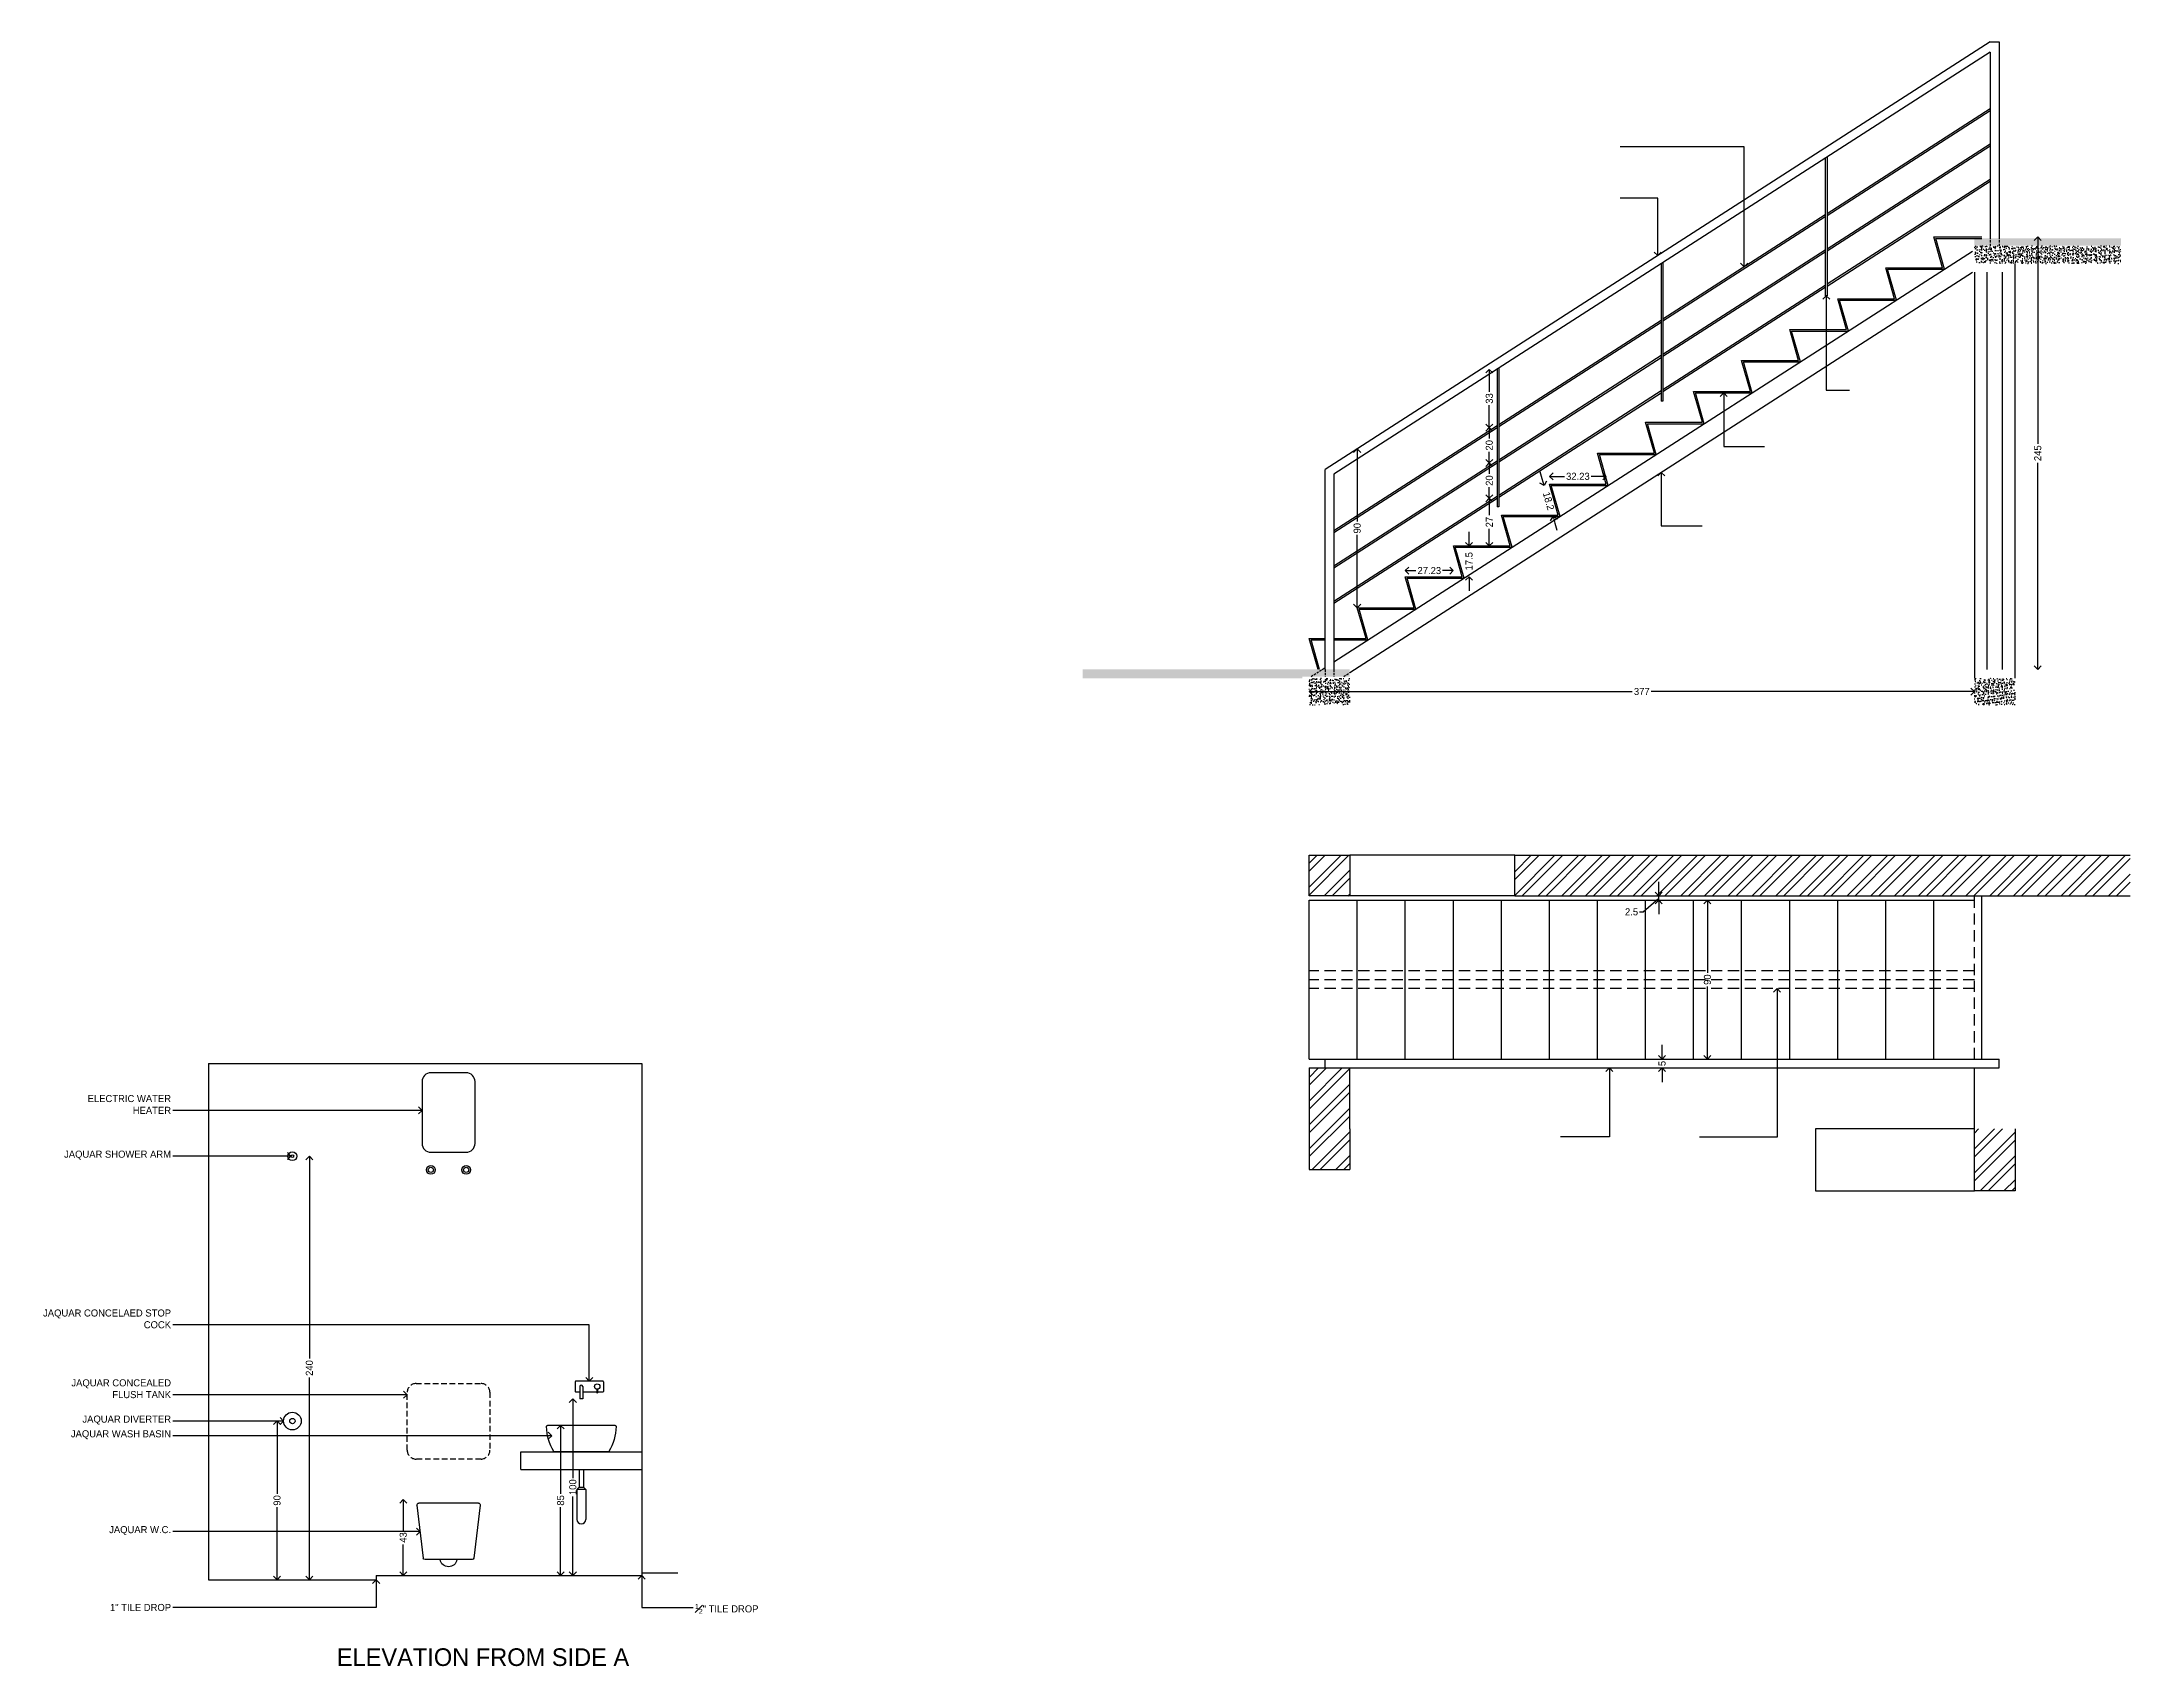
# Model space of a CAD drawing. Header units: metres. Extents: x -16 to 65907, y -5261 to 15511.
# Drawn here: x 24043 to 25226, y -2109 to -1189 of the extents above; entities that cross this region are included whole.
import ezdxf

# ---------------------------------------------------------------- set-up
doc = ezdxf.new("R2010")
doc.units = ezdxf.units.M
doc.header["$PDMODE"] = 67
doc.header["$PDSIZE"] = -5
doc.linetypes.add('DASHED', pattern=[19.05, 12.7, -6.35])
doc.layers.get('0').update_dxf_attribs({"color": 6})
for name, color, linetype in [('BC-DIMENSION', 8, 'Continuous'), ('BC-HATCH', 8, 'Continuous'), ('BC-TEXT', 7, 'Continuous'), ('BC-WALLS', 1, 'Continuous'), ('BC-WHITECOLOR', 7, 'Continuous'), ('Dim', 9, 'Continuous')]:
    doc.layers.add(name, color=color, linetype=linetype)
doc.layers.add('Object', color=7, linetype='Continuous', lineweight=30)
doc.styles.add('BC-1IN10-2', font='FreeSans.ttf', dxfattribs={"height": 4})
doc.dimstyles.new('BC-1IN10-2', dxfattribs={"dimtxt": 4, "dimasz": 4, "dimexe": 0.18, "dimexo": 0.0625, "dimgap": 1, "dimtad": 0, "dimtoh": 1, "dimzin": 12, "dimdsep": 46, "dimtxsty": 'BC-1IN10-2', "dimblk": 'OPEN90', "dimcen": 0.09, "dimse1": 1, "dimse2": 1, "dimclrd": 256, "dimclre": 256, "dimclrt": 7, "dimadec": 0, "dimazin": 0, "dimtfac": 1, "dimtdec": 1, "dimtofl": 0, "dimtmove": 1, "dimatfit": 3, "dimldrblk": 'OPEN90', "dimfxl": 1, "dimtolj": 1, "dimtzin": 0, "dimlwd": -1, "dimarcsym": 0})
pattern_1 = [(50, (0, 0), (3.64369338, -0.3187817), [0.381, -4.191]), (355, (0, 0), (-0.7048565, 3.82113286), [0.3048, -3.3528]), (100.451, (0.3036, -0.0266), (2.93885003, 3.50233376), [0.3238, -3.5618]), (46.1842, (0, 1.016), (5.4215808, -0.84084656), [0.5715, -6.2865]), (96.6356, (0.452, 0.946), (4.7480847, 4.9485111), [0.4857, -5.3427]), (351.184, (0, 1.016), (4.7480921, 4.9485024), [0.4572, -5.0292]), (21, (0.508, 0.762), (3.0322976, -2.04531037), [0.381, -4.191]), (326, (0.508, 0.762), (1.23604057, 3.6837593), [0.3048, -3.3528]), (71.4514, (0.7607, 0.5916), (4.2683298, 1.63845715), [0.3238, -3.5618]), (37.5, (0, 0), (0.061772065, 1.69110078), [0, -3.31216, 0, -3.4036, 0, -3.3655]), (7.5, (0, 0), (1.33639325, 2.0036115), [0, -1.94056, 0, -3.23596, 0, -1.2827]), (-32.5, (-1.1328, 0), (2.7118119, -0.11457488), [0, -1.27, 0, -3.9624, 0, -5.2578]), (-42.5, (-1.6408, 0), (2.96258363, 0.50852982), [0, -1.651, 0, -2.63144, 0, -3.7338])]

msp = doc.modelspace()

# ---------------------------------------------------------------- texts
at = {"layer": 'BC-TEXT', "color": 7, "style": 'BC-1IN10-2'}
for s, insert, char_height, width, attachment_point in [('{ELECTRIC WATER HEATER}', (24115.914, -1796.439), 4, 65.42422, 9), ('{JAQUAR SHOWER ARM}', (24115.914, -1822.361), 4, 65.42422, 9), ('{JAQUAR CONCELAED STOP COCK}', (24115.914, -1917.951), 4, 80.55687, 9), ('{JAQUAR CONCEALED FLUSH TANK}', (24115.914, -1957.525), 4, 65.42422, 9), ('{JAQUAR WASH BASIN}', (24115.914, -1980.752), 4, 65.42422, 9), ('{JAQUAR DIVERTER}', (24115.914, -1972.428), 4, 65.42422, 9), ('{JAQUAR W.C.}', (24115.914, -2035.048), 4, 38.81595, 9), ('{\\A1;1" TILE DROP}', (24115.914, -2074.035), 4, 48.94688, 3), ('{\\A1;{\\H0.7x;\\S1#2;}" TILE DROP}', (24412.884, -2074.035), 4, 48.94688, 1), ('{ELEVATION FROM SIDE A}', (24209.85, -2109.323), 10, 197.15804, 7)]:
    msp.add_mtext(s, dxfattribs=dict(at, insert=insert, char_height=char_height, width=width, attachment_point=attachment_point))

# ---------------------------------------------------------------- blocks, each defined once
blk = doc.blocks.new('BC-JAQ-WB-ELEV')
at = {"layer": 'Object'}
for p, q in [((-192, 150), (192, 150)), ((-152, 0), (152, 0))]:
    blk.add_line(p, q, dxfattribs=at)
for centre, radius, start, end in [((-192, 145), 5, 90, 182.562), ((81, 147), 278, 180.5313, 211.4271), ((-81, 147), 278, 328.5729, 359.4687), ((192, 145), 5, 357.438, 90), ((-152, 5), 5, 213.5505, 270), ((152, 5), 5, 270, 326.4495)]:
    blk.add_arc(centre, radius, start, end, dxfattribs=at)
blk = doc.blocks.new('BC-JAQ-WC-ELEV')
at = {"layer": 'Object'}
for p, q in [((-179, 399), (-143, 99)), ((-169, 410), (169, 410)), ((179, 399), (143, 99)), ((-133, 90), (133, 90))]:
    blk.add_line(p, q, dxfattribs=at)
for centre, radius, start, end in [((-169, 400), 10, 90, 186.8974), ((169, 400), 10, 353.1026, 90), ((-133, 100), 10, 186.8974, 270), ((0, 98), 48.4, 189.7038, 350.2962), ((133, 100), 10, 270, 353.1026)]:
    blk.add_arc(centre, radius, start, end, dxfattribs=at)
blk = doc.blocks.new('_OPEN90')
at = {"color": 0, "linetype": 'ByBlock'}
for p, q in [((0, 0), (-1, 0)), ((-0.5, 0.5), (0, 0)), ((0, 0), (-0.5, -0.5))]:
    blk.add_line(p, q, dxfattribs=at)
blk = doc.blocks.new('*D2448')
at = {"layer": 'BC-TEXT'}
for p, q in [((24247.5, -2018.9), (24247.5, -2032.6)), ((24247.5, -2053.9), (24247.5, -2040.3))]:
    blk.add_line(p, q, dxfattribs=at)
at = {"layer": 'Defpoints', "color": 0}
for p in [(24273.2, -2014.9), (24247.5, -2057.9), (24273.2, -2057.9)]:
    blk.add_point(p, dxfattribs=at)
at = {"layer": 'BC-TEXT', "xscale": 4, "yscale": 4, "zscale": 4}
for p, rotation in [((24247.5, -2014.9), 90), ((24247.5, -2057.9), 270)]:
    blk.add_blockref('_OPEN90', p, dxfattribs=dict(at, rotation=rotation))
at = {"layer": 'BC-TEXT', "color": 7, "insert": (24247.5, -2036.4), "char_height": 4, "attachment_point": 5, "rotation": 90, "style": 'BC-1IN10-2'}
blk.add_mtext('\\A1;43', dxfattribs=at)
blk = doc.blocks.new('*D2449')
at = {"layer": 'BC-TEXT'}
for p, q in [((24343.6, -1961.9), (24343.6, -2002.8)), ((24343.6, -2053.9), (24343.6, -2013.1))]:
    blk.add_line(p, q, dxfattribs=at)
at = {"layer": 'Defpoints', "color": 0}
for p in [(24343.6, -1957.9), (24343.6, -2057.9), (24348.4, -2057.9)]:
    blk.add_point(p, dxfattribs=at)
at = {"layer": 'BC-TEXT', "xscale": 4, "yscale": 4, "zscale": 4}
for p, rotation in [((24343.6, -1957.9), 90), ((24343.6, -2057.9), 270)]:
    blk.add_blockref('_OPEN90', p, dxfattribs=dict(at, rotation=rotation))
at = {"layer": 'BC-TEXT', "color": 7, "insert": (24343.6, -2007.9), "char_height": 4, "attachment_point": 5, "rotation": 90, "style": 'BC-1IN10-2'}
blk.add_mtext('\\A1;100', dxfattribs=at)
blk = doc.blocks.new('*D2450')
at = {"layer": 'BC-TEXT'}
for p, q in [((24336.7, -1976.9), (24336.7, -2011.6)), ((24336.7, -2053.9), (24336.7, -2019.3))]:
    blk.add_line(p, q, dxfattribs=at)
at = {"layer": 'Defpoints', "color": 0}
for p in [(24329.2, -1972.9), (24329.2, -2057.9), (24336.7, -2057.9)]:
    blk.add_point(p, dxfattribs=at)
at = {"layer": 'BC-TEXT', "xscale": 4, "yscale": 4, "zscale": 4}
for p, rotation in [((24336.7, -1972.9), 90), ((24336.7, -2057.9), 270)]:
    blk.add_blockref('_OPEN90', p, dxfattribs=dict(at, rotation=rotation))
at = {"layer": 'BC-TEXT', "color": 7, "insert": (24336.7, -2015.4), "char_height": 4, "attachment_point": 5, "rotation": 90, "style": 'BC-1IN10-2'}
blk.add_mtext('\\A1;85', dxfattribs=at)
blk = doc.blocks.new('*D2451')
at = {"layer": 'BC-TEXT'}
for p, q in [((24176, -1974.4), (24176, -2011.6)), ((24176, -2056.4), (24176, -2019.2))]:
    blk.add_line(p, q, dxfattribs=at)
at = {"layer": 'Defpoints', "color": 0}
for p in [(24184.7, -1970.4), (24176, -2060.4), (24184.7, -2060.4)]:
    blk.add_point(p, dxfattribs=at)
at = {"layer": 'BC-TEXT', "xscale": 4, "yscale": 4, "zscale": 4}
for p, rotation in [((24176, -1970.4), 90), ((24176, -2060.4), 270)]:
    blk.add_blockref('_OPEN90', p, dxfattribs=dict(at, rotation=rotation))
at = {"layer": 'BC-TEXT', "color": 7, "insert": (24176, -2015.4), "char_height": 4, "attachment_point": 5, "rotation": 90, "style": 'BC-1IN10-2'}
blk.add_mtext('\\A1;90', dxfattribs=at)
blk = doc.blocks.new('*D2452')
at = {"layer": 'BC-TEXT'}
for p, q in [((24194.3, -1824.4), (24194.3, -1935.1)), ((24194.3, -2056.4), (24194.3, -1945.8))]:
    blk.add_line(p, q, dxfattribs=at)
at = {"layer": 'Defpoints', "color": 0}
for p in [(24184.7, -1820.4), (24137.2, -2060.4), (24194.3, -2060.4)]:
    blk.add_point(p, dxfattribs=at)
at = {"layer": 'BC-TEXT', "xscale": 4, "yscale": 4, "zscale": 4}
for p, rotation in [((24194.3, -1820.4), 90), ((24194.3, -2060.4), 270)]:
    blk.add_blockref('_OPEN90', p, dxfattribs=dict(at, rotation=rotation))
at = {"layer": 'BC-TEXT', "color": 7, "insert": (24194.3, -1940.4), "char_height": 4, "attachment_point": 5, "rotation": 90, "style": 'BC-1IN10-2'}
blk.add_mtext('\\A1;240', dxfattribs=at)
blk = doc.blocks.new('*D2376')
at = {"layer": 'BC-WHITECOLOR'}
for p, q in [((24901.1, -1435.3), (24905.6, -1435.3)), ((24925.3, -1435.3), (24920.7, -1435.3))]:
    blk.add_line(p, q, dxfattribs=at)
at = {"layer": 'Defpoints', "color": 0}
for p in [(24897.1, -1439.7), (24929.3, -1435.3), (24929.3, -1439.7)]:
    blk.add_point(p, dxfattribs=at)
at = {"layer": 'BC-WHITECOLOR', "xscale": 4, "yscale": 4, "zscale": 4, "rotation": 180}
blk.add_blockref('_OPEN90', (24897.1, -1435.3), dxfattribs=at)
at = {"layer": 'BC-WHITECOLOR', "xscale": 4, "yscale": 4, "zscale": 4}
blk.add_blockref('_OPEN90', (24929.3, -1435.3), dxfattribs=at)
at = {"layer": 'BC-WHITECOLOR', "color": 7, "insert": (24913.2, -1435.3), "char_height": 4, "attachment_point": 5, "style": 'BC-1IN10-2'}
blk.add_mtext('\\A1;32.23', dxfattribs=at)
blk = doc.blocks.new('*D2377')
at = {"layer": 'BC-WHITECOLOR'}
for p, q in [((24893, -1436.7), (24891.9, -1432.8)), ((24900.2, -1461.9), (24901.3, -1465.7))]:
    blk.add_line(p, q, dxfattribs=at)
at = {"layer": 'Defpoints', "color": 0}
for p in [(24894.1, -1440.5), (24897.1, -1439.7), (24902.1, -1457.2)]:
    blk.add_point(p, dxfattribs=at)
at = {"layer": 'BC-WHITECOLOR', "xscale": 4, "yscale": 4, "zscale": 4}
for p, rotation in [((24894.1, -1440.5), 285.9453959009228), ((24899.1, -1458), 105.9453959009228)]:
    blk.add_blockref('_OPEN90', p, dxfattribs=dict(at, rotation=rotation))
at = {"layer": 'BC-WHITECOLOR', "color": 7, "insert": (24896.6, -1449.3), "char_height": 4, "attachment_point": 5, "rotation": 285.9454, "style": 'BC-1IN10-2'}
blk.add_mtext('\\A1;18.2', dxfattribs=at)
blk = doc.blocks.new('*D2378')
at = {"layer": 'BC-WHITECOLOR'}
for p, q in [((24863, -1451.7), (24863, -1457.3)), ((24863, -1470.7), (24863, -1465.1))]:
    blk.add_line(p, q, dxfattribs=at)
at = {"layer": 'Defpoints', "color": 0}
for p in [(24867.4, -1447.7), (24863, -1474.7), (24869.8, -1474.7)]:
    blk.add_point(p, dxfattribs=at)
at = {"layer": 'BC-WHITECOLOR', "xscale": 4, "yscale": 4, "zscale": 4}
for p, rotation in [((24863, -1447.7), 90), ((24863, -1474.7), 270)]:
    blk.add_blockref('_OPEN90', p, dxfattribs=dict(at, rotation=rotation))
at = {"layer": 'BC-WHITECOLOR', "color": 7, "insert": (24863, -1461.2), "char_height": 4, "attachment_point": 5, "rotation": 90, "style": 'BC-1IN10-2'}
blk.add_mtext('\\A1;27', dxfattribs=at)
blk = doc.blocks.new('*D2380')
at = {"layer": 'BC-WHITECOLOR'}
for p, q in [((24863, -1431.7), (24863, -1433.9)), ((24863, -1443.7), (24863, -1441.5))]:
    blk.add_line(p, q, dxfattribs=at)
at = {"layer": 'Defpoints', "color": 0}
for p in [(24863, -1427.7), (24867.4, -1427.7), (24867.4, -1447.7)]:
    blk.add_point(p, dxfattribs=at)
at = {"layer": 'BC-WHITECOLOR', "xscale": 4, "yscale": 4, "zscale": 4}
for p, rotation in [((24863, -1427.7), 90), ((24863, -1447.7), 270)]:
    blk.add_blockref('_OPEN90', p, dxfattribs=dict(at, rotation=rotation))
at = {"layer": 'BC-WHITECOLOR', "color": 7, "insert": (24863, -1437.7), "char_height": 4, "attachment_point": 5, "rotation": 90, "style": 'BC-1IN10-2'}
blk.add_mtext('\\A1;20', dxfattribs=at)
blk = doc.blocks.new('*D2381')
at = {"layer": 'BC-WHITECOLOR'}
for p, q in [((24863, -1411.7), (24863, -1413.9)), ((24863, -1423.7), (24863, -1421.5))]:
    blk.add_line(p, q, dxfattribs=at)
at = {"layer": 'Defpoints', "color": 0}
for p in [(24863, -1407.7), (24867.4, -1407.7), (24867.4, -1427.7)]:
    blk.add_point(p, dxfattribs=at)
at = {"layer": 'BC-WHITECOLOR', "xscale": 4, "yscale": 4, "zscale": 4}
for p, rotation in [((24863, -1407.7), 90), ((24863, -1427.7), 270)]:
    blk.add_blockref('_OPEN90', p, dxfattribs=dict(at, rotation=rotation))
at = {"layer": 'BC-WHITECOLOR', "color": 7, "insert": (24863, -1417.7), "char_height": 4, "attachment_point": 5, "rotation": 90, "style": 'BC-1IN10-2'}
blk.add_mtext('\\A1;20', dxfattribs=at)
blk = doc.blocks.new('*D2382')
at = {"layer": 'BC-WHITECOLOR'}
for p, q in [((24863, -1378.7), (24863, -1387.4)), ((24863, -1403.7), (24863, -1395))]:
    blk.add_line(p, q, dxfattribs=at)
at = {"layer": 'Defpoints', "color": 0}
for p in [(24863, -1374.7), (24867.4, -1374.7), (24867.4, -1407.7)]:
    blk.add_point(p, dxfattribs=at)
at = {"layer": 'BC-WHITECOLOR', "xscale": 4, "yscale": 4, "zscale": 4}
for p, rotation in [((24863, -1374.7), 90), ((24863, -1407.7), 270)]:
    blk.add_blockref('_OPEN90', p, dxfattribs=dict(at, rotation=rotation))
at = {"layer": 'BC-WHITECOLOR', "color": 7, "insert": (24863, -1391.2), "char_height": 4, "attachment_point": 5, "rotation": 90, "style": 'BC-1IN10-2'}
blk.add_mtext('\\A1;33', dxfattribs=at)
blk = doc.blocks.new('*D2383')
at = {"layer": 'BC-WHITECOLOR'}
for p, q in [((24851.5, -1470.7), (24851.5, -1466.7)), ((24851.5, -1496.2), (24851.5, -1500.2))]:
    blk.add_line(p, q, dxfattribs=at)
at = {"layer": 'Defpoints', "color": 0}
for p in [(24842.6, -1474.7), (24842.6, -1492.2), (24851.5, -1492.2)]:
    blk.add_point(p, dxfattribs=at)
at = {"layer": 'BC-WHITECOLOR', "xscale": 4, "yscale": 4, "zscale": 4}
for p, rotation in [((24851.5, -1474.7), 270), ((24851.5, -1492.2), 90)]:
    blk.add_blockref('_OPEN90', p, dxfattribs=dict(at, rotation=rotation))
at = {"layer": 'BC-WHITECOLOR', "color": 7, "insert": (24851.5, -1483.4), "char_height": 4, "attachment_point": 5, "rotation": 90, "style": 'BC-1IN10-2'}
blk.add_mtext('\\A1;17.5', dxfattribs=at)
blk = doc.blocks.new('*D2384')
at = {"layer": 'BC-WHITECOLOR'}
for p, q in [((24819.4, -1488.7), (24821.4, -1488.7)), ((24838.6, -1488.7), (24836.5, -1488.7))]:
    blk.add_line(p, q, dxfattribs=at)
at = {"layer": 'Defpoints', "color": 0}
for p in [(24842.6, -1474.7), (24842.6, -1488.7), (24815.4, -1492.2)]:
    blk.add_point(p, dxfattribs=at)
at = {"layer": 'BC-WHITECOLOR', "xscale": 4, "yscale": 4, "zscale": 4, "rotation": 180}
blk.add_blockref('_OPEN90', (24815.4, -1488.7), dxfattribs=at)
at = {"layer": 'BC-WHITECOLOR', "xscale": 4, "yscale": 4, "zscale": 4}
blk.add_blockref('_OPEN90', (24842.6, -1488.7), dxfattribs=at)
at = {"layer": 'BC-WHITECOLOR', "color": 7, "insert": (24829, -1488.7), "char_height": 4, "attachment_point": 5, "style": 'BC-1IN10-2'}
blk.add_mtext('\\A1;27.23', dxfattribs=at)
blk = doc.blocks.new('*D2385')
at = {"layer": 'BC-WHITECOLOR'}
for p, q in [((24788.1, -1423.7), (24788.1, -1460.9)), ((24788.1, -1505.7), (24788.1, -1468.5))]:
    blk.add_line(p, q, dxfattribs=at)
at = {"layer": 'Defpoints', "color": 0}
for p in [(24788.1, -1419.7), (24788.1, -1509.7), (24788.1, -1509.7)]:
    blk.add_point(p, dxfattribs=at)
at = {"layer": 'BC-WHITECOLOR', "xscale": 4, "yscale": 4, "zscale": 4}
for p, rotation in [((24788.1, -1419.7), 90), ((24788.1, -1509.7), 270)]:
    blk.add_blockref('_OPEN90', p, dxfattribs=dict(at, rotation=rotation))
at = {"layer": 'BC-WHITECOLOR', "color": 7, "insert": (24788.1, -1464.7), "char_height": 4, "attachment_point": 5, "rotation": 90, "style": 'BC-1IN10-2'}
blk.add_mtext('\\A1;90', dxfattribs=at)
blk = doc.blocks.new('*D2386')
at = {"layer": 'BC-WHITECOLOR'}
for p, q in [((24764.9, -1557.2), (24944, -1557.2)), ((25133.9, -1557.2), (24954.8, -1557.2))]:
    blk.add_line(p, q, dxfattribs=at)
at = {"layer": 'Defpoints', "color": 0}
for p in [(24760.9, -1557.2), (25137.9, -1557.2), (25137.9, -1557.2)]:
    blk.add_point(p, dxfattribs=at)
at = {"layer": 'BC-WHITECOLOR', "xscale": 4, "yscale": 4, "zscale": 4, "rotation": 180}
blk.add_blockref('_OPEN90', (24760.9, -1557.2), dxfattribs=at)
at = {"layer": 'BC-WHITECOLOR', "xscale": 4, "yscale": 4, "zscale": 4}
blk.add_blockref('_OPEN90', (25137.9, -1557.2), dxfattribs=at)
at = {"layer": 'BC-WHITECOLOR', "color": 7, "insert": (24949.4, -1557.2), "char_height": 4, "attachment_point": 5, "style": 'BC-1IN10-2'}
blk.add_mtext('\\A1;377', dxfattribs=at)
blk = doc.blocks.new('*D2387')
at = {"layer": 'BC-WHITECOLOR'}
for p, q in [((25173.8, -1303.7), (25173.8, -1416.8)), ((25173.8, -1540.7), (25173.8, -1427.6))]:
    blk.add_line(p, q, dxfattribs=at)
at = {"layer": 'Defpoints', "color": 0}
for p in [(25142.4, -1299.7), (24783.9, -1544.7), (25173.8, -1544.7)]:
    blk.add_point(p, dxfattribs=at)
at = {"layer": 'BC-WHITECOLOR', "xscale": 4, "yscale": 4, "zscale": 4}
for p, rotation in [((25173.8, -1299.7), 90), ((25173.8, -1544.7), 270)]:
    blk.add_blockref('_OPEN90', p, dxfattribs=dict(at, rotation=rotation))
at = {"layer": 'BC-WHITECOLOR', "color": 7, "insert": (25173.8, -1422.2), "char_height": 4, "attachment_point": 5, "rotation": 90, "style": 'BC-1IN10-2'}
blk.add_mtext('\\A1;245', dxfattribs=at)
blk = doc.blocks.new('*D2388')
at = {"layer": 'BC-WHITECOLOR'}
for p, q in [((24960.9, -1761.4), (24960.9, -1757.4)), ((24960.9, -1774.4), (24960.9, -1778.4))]:
    blk.add_line(p, q, dxfattribs=at)
at = {"layer": 'Defpoints', "color": 0}
for p in [(24960.9, -1765.4), (24960.9, -1770.4), (24960.9, -1770.4)]:
    blk.add_point(p, dxfattribs=at)
at = {"layer": 'BC-WHITECOLOR', "xscale": 4, "yscale": 4, "zscale": 4}
for p, rotation in [((24960.9, -1765.4), 270), ((24960.9, -1770.4), 90)]:
    blk.add_blockref('_OPEN90', p, dxfattribs=dict(at, rotation=rotation))
at = {"layer": 'BC-WHITECOLOR', "color": 7, "insert": (24960.9, -1767.9), "char_height": 4, "attachment_point": 5, "rotation": 90, "style": 'BC-1IN10-2'}
blk.add_mtext('\\A1;5', dxfattribs=at)
blk = doc.blocks.new('*D2389')
at = {"layer": 'BC-WHITECOLOR'}
for p, q in [((24986.6, -1679.4), (24986.6, -1716.6)), ((24986.6, -1761.4), (24986.6, -1724.3))]:
    blk.add_line(p, q, dxfattribs=at)
at = {"layer": 'Defpoints', "color": 0}
for p in [(24978.8, -1675.4), (24986.6, -1675.4), (24978.8, -1765.4)]:
    blk.add_point(p, dxfattribs=at)
at = {"layer": 'BC-WHITECOLOR', "xscale": 4, "yscale": 4, "zscale": 4}
for p, rotation in [((24986.6, -1675.4), 90), ((24986.6, -1765.4), 270)]:
    blk.add_blockref('_OPEN90', p, dxfattribs=dict(at, rotation=rotation))
at = {"layer": 'BC-WHITECOLOR', "color": 7, "insert": (24986.6, -1720.4), "char_height": 4, "attachment_point": 5, "rotation": 90, "style": 'BC-1IN10-2'}
blk.add_mtext('\\A1;90', dxfattribs=at)
blk = doc.blocks.new('*D2390')
at = {"layer": 'BC-WHITECOLOR'}
for p, q in [((24959, -1668.9), (24959, -1664.9)), ((24950.1, -1682), (24959, -1674.2)), ((24959, -1675.4), (24959, -1672.9)), ((24959, -1679.4), (24959, -1683.4)), ((24948.1, -1682), (24950.1, -1682))]:
    blk.add_line(p, q, dxfattribs=at)
at = {"layer": 'Defpoints', "color": 0}
for p in [(24959, -1672.9), (24978.8, -1672.9), (24978.8, -1675.4)]:
    blk.add_point(p, dxfattribs=at)
at = {"layer": 'BC-WHITECOLOR', "xscale": 4, "yscale": 4, "zscale": 4}
for p, rotation in [((24959, -1672.9), 270), ((24959, -1675.4), 90)]:
    blk.add_blockref('_OPEN90', p, dxfattribs=dict(at, rotation=rotation))
at = {"layer": 'BC-WHITECOLOR', "color": 7, "insert": (24943.6, -1682), "char_height": 4, "attachment_point": 5, "style": 'BC-1IN10-2'}
blk.add_mtext('\\A1;2.5', dxfattribs=at)

# ---------------------------------------------------------------- dimensions: what is measured, and where the dimension line sits
at = {"layer": 'BC-TEXT'}
for base, p1, p2, picture, middle in [((24194.315, -2060.428), (24184.671, -1820.428), (24137.171, -2060.428), '*D2452', (24194.315, -1940.428)), ((24343.624, -2057.928), (24343.624, -1957.928), (24348.423, -2057.928), '*D2449', (24343.624, -2007.928)), ((24175.958, -2060.428), (24184.671, -1970.428), (24184.671, -2060.428), '*D2451', (24175.958, -2015.428)), ((24336.695, -2057.928), (24329.191, -1972.928), (24329.191, -2057.928), '*D2450', (24336.695, -2015.428)), ((24247.462, -2057.928), (24273.172, -2014.928), (24273.172, -2057.928), '*D2448', (24247.462, -2036.428))]:
    dim = msp.add_linear_dim(base=base, p1=p1, p2=p2, angle=90, dimstyle='BC-1IN10-2', override={"dimlfac": 1}, dxfattribs=at)
    dim.commit()
    dim.dimension.update_dxf_attribs({"geometry": picture, "text_midpoint": middle})
at = {"layer": 'BC-WHITECOLOR'}
for base, p1, p2, picture, middle in [((25173.751, -1544.696), (25142.445, -1299.696), (24783.914, -1544.696), '*D2387', (25173.751, -1422.196)), ((24788.145, -1509.696), (24788.145, -1419.696), (24788.145, -1509.696), '*D2385', (24788.145, -1464.696)), ((24986.629, -1675.443), (24978.761, -1765.443), (24978.761, -1675.443), '*D2389', (24986.629, -1720.443)), ((24960.914, -1770.443), (24960.914, -1765.443), (24960.914, -1770.443), '*D2388', (24960.914, -1767.943))]:
    dim = msp.add_linear_dim(base=base, p1=p1, p2=p2, angle=90, dimstyle='BC-1IN10-2', override={"dimlfac": 1}, dxfattribs=at)
    dim.commit()
    dim.dimension.update_dxf_attribs({"geometry": picture, "text_midpoint": middle})
for base, p1, p2, picture, middle in [((24863.001, -1374.697), (24867.414, -1407.698), (24867.414, -1374.697), '*D2382', (24863.001, -1391.197)), ((24863.001, -1407.698), (24867.414, -1427.698), (24867.414, -1407.698), '*D2381', (24863.001, -1417.698)), ((24863.001, -1427.698), (24867.414, -1447.698), (24867.414, -1427.698), '*D2380', (24863.001, -1437.698)), ((24863.001, -1474.696), (24867.414, -1447.698), (24869.838, -1474.696), '*D2378', (24863.001, -1461.197)), ((24851.492, -1492.196), (24842.607, -1474.696), (24842.607, -1492.196), '*D2383', (24851.492, -1483.446))]:
    dim = msp.add_linear_dim(base=base, p1=p1, p2=p2, angle=90, dimstyle='BC-1IN10-2', dxfattribs=at)
    dim.commit()
    dim.dimension.update_dxf_attribs({"geometry": picture, "text_midpoint": middle})
dim = msp.add_aligned_dim(p1=(24902.068, -1457.196), p2=(24897.068, -1439.696), distance=3.052, dimstyle='BC-1IN10-2', dxfattribs=at)
dim.commit()
dim.dimension.update_dxf_attribs({"geometry": '*D2377', "text_midpoint": (24896.634, -1449.284)})
for base, p1, p2, picture, middle in [((24929.299, -1435.312), (24897.068, -1439.696), (24929.299, -1439.696), '*D2376', (24913.184, -1435.312)), ((24842.607, -1488.722), (24815.376, -1492.196), (24842.607, -1474.696), '*D2384', (24828.991, -1488.722))]:
    dim = msp.add_linear_dim(base=base, p1=p1, p2=p2, dimstyle='BC-1IN10-2', dxfattribs=at)
    dim.commit()
    dim.dimension.update_dxf_attribs({"geometry": picture, "text_midpoint": middle})
dim = msp.add_linear_dim(base=(25137.914, -1557.196), p1=(24760.914, -1557.196), p2=(25137.914, -1557.196), dimstyle='BC-1IN10-2', override={"dimlfac": 1}, dxfattribs=at)
dim.commit()
dim.dimension.update_dxf_attribs({"geometry": '*D2386', "text_midpoint": (24949.414, -1557.196)})
dim = msp.add_linear_dim(base=(24959.039, -1672.943), p1=(24978.761, -1675.443), p2=(24978.761, -1672.943), angle=90, dimstyle='BC-1IN10-2', override={"dimlfac": 1}, dxfattribs=at)
dim.commit()
dim.dimension.update_dxf_attribs({"geometry": '*D2390', "text_midpoint": (24947.106, -1681.984), "dimtype": 160})

# ---------------------------------------------------------------- hatches: boundary and pattern name
at = {"layer": 'BC-DIMENSION', "linetype": 'Continuous'}
h = msp.add_hatch(dxfattribs=at)
h.set_pattern_fill('ANSI32', color=256, style=0)
h.paths.add_polyline_path([(25226.212, -1672.943), (25226.212, -1649.943), (24877.414, -1649.943), (24877.414, -1672.943)])
h.paths.add_polyline_path([(24783.914, -1672.943), (24783.914, -1649.943), (24760.914, -1649.943), (24760.914, -1672.943)])
h.paths.add_polyline_path([(24783.914, -1804.943), (24783.914, -1770.443), (24760.914, -1770.443), (24760.914, -1827.943), (24783.914, -1827.943)])
h.paths.add_polyline_path([(25160.914, -1840.014), (25160.914, -1804.943), (25137.914, -1804.943), (25137.914, -1840.014)])
at = {"layer": 'BC-HATCH'}
h = msp.add_hatch(dxfattribs=at)
h.set_pattern_fill('AR-SAND', color=256, scale=0.02, style=0)
h.paths.add_polyline_path([(25220.914, -1304.696), (25220.914, -1300.496), (25151.914, -1300.496), (25151.914, -1304.696)])
h.paths.add_polyline_path([(25151.914, -1304.696), (25151.914, -1300.496), (25146.914, -1300.496), (25146.914, -1304.696)])
h.paths.add_polyline_path([(25146.914, -1304.696), (25146.914, -1300.496), (25142.445, -1300.496), (25142.145, -1300.496), (25137.914, -1300.496), (25137.914, -1304.696)])
h = msp.add_hatch(dxfattribs=at)
h.set_pattern_fill('AR-CONC', color=256, scale=0.02, style=0)
h.set_pattern_definition(pattern_1)
h.paths.add_polyline_path([(25220.914, -1314.696), (25220.914, -1304.696), (25137.914, -1304.696), (25137.914, -1314.696)])
h = msp.add_hatch(dxfattribs=at)
h.set_pattern_fill('AR-SAND', color=256, scale=0.02, style=0)
h.paths.add_polyline_path([(24761.996, -1548.696), (24768.22, -1544.696), (24632.55, -1544.696), (24632.55, -1549.696), (24756.996, -1549.696), (24756.996, -1548.696)])
h.paths.add_polyline_path([(24769.914, -1548.696), (24769.914, -1544.696), (24768.22, -1544.696), (24761.996, -1548.696)])
h.paths.add_polyline_path([(24774.914, -1548.696), (24774.914, -1544.696), (24769.914, -1544.696), (24769.914, -1548.696)])
h.paths.add_polyline_path([(24780.492, -1548.696), (24783.914, -1546.497), (24783.914, -1544.696), (24774.914, -1544.696), (24774.914, -1548.696)])
h.paths.add_polyline_path([(24783.914, -1548.696), (24783.914, -1546.497), (24780.492, -1548.696)], flags=16)
h = msp.add_hatch(dxfattribs=at)
h.set_pattern_fill('AR-CONC', color=256, scale=0.02, style=0)
h.set_pattern_definition(pattern_1)
h.paths.add_polyline_path([(24783.914, -1564.696), (24783.914, -1549.696), (24760.914, -1549.696), (24760.914, -1564.696)])
h = msp.add_hatch(dxfattribs=at)
h.set_pattern_fill('AR-CONC', color=256, scale=0.02, style=0)
h.set_pattern_definition(pattern_1)
h.paths.add_polyline_path([(25160.914, -1564.696), (25160.914, -1549.696), (25153.914, -1549.696), (25144.914, -1549.696), (25137.914, -1549.696), (25137.914, -1564.696)])

# ---------------------------------------------------------------- linework, layer by layer
at = {"layer": 'BC-TEXT'}
for p, q in [((24137.171, -1767.928), (24137.171, -2060.428)), ((24137.171, -1767.928), (24382.673, -1767.928)), ((24382.673, -1767.928), (24382.673, -2057.928)), ((24344.923, -1948.228), (24344.923, -1953.628)), ((24360.523, -1947.828), (24345.323, -1947.828)), ((24347.623, -1950.928), (24347.623, -1957.928)), ((24349.223, -1950.928), (24349.223, -1957.928)), ((24357.173, -1952.458), (24357.173, -1954.546)), ((24357.673, -1952.458), (24357.673, -1954.546)), ((24360.923, -1948.228), (24360.923, -1953.628)), ((24347.623, -1954.028), (24345.323, -1954.028)), ((24349.223, -1957.928), (24347.623, -1957.928)), ((24357.173, -1954.028), (24349.223, -1954.028)), ((24357.173, -1954.546), (24357.673, -1954.546)), ((24360.523, -1954.028), (24357.673, -1954.028)), ((24314.173, -1987.928), (24382.673, -1987.928)), ((24314.173, -1997.928), (24314.173, -1987.928)), ((24314.173, -1997.928), (24382.673, -1997.928)), ((24347.173, -1997.928), (24347.173, -2007.906)), ((24349.673, -1997.928), (24349.673, -2007.906)), ((24345.923, -2009.156), (24347.173, -2007.906)), ((24345.923, -2009.156), (24345.923, -2026.218)), ((24350.923, -2009.156), (24345.923, -2009.156)), ((24347.173, -2007.906), (24349.673, -2007.906)), ((24350.923, -2009.156), (24349.673, -2007.906)), ((24350.923, -2009.156), (24350.923, -2026.218)), ((24232.171, -2057.928), (24382.673, -2057.928)), ((24232.171, -2057.928), (24232.171, -2060.428)), ((24403.077, -2056.678), (24382.673, -2056.678)), ((24137.171, -2060.428), (24232.171, -2060.428))]:
    msp.add_line(p, q, dxfattribs=at)
msp.add_lwpolyline([(24288.172, -1813.17), (24288.172, -1778.17, 0.41421356), (24283.172, -1773.17), (24263.172, -1773.17, 0.41421356), (24258.172, -1778.17), (24258.172, -1813.17, 0.41421356), (24263.172, -1818.17), (24283.172, -1818.17, 0.41421356)], format="xyb", close=True, dxfattribs=at)
msp.add_lwpolyline([(25137.914, -1840.014), (25137.914, -1804.943), (25047.914, -1804.943), (25047.914, -1840.014)], close=True, dxfattribs=at)
for centre, radius in [((24184.671, -1820.428), 2.5), ((24184.671, -1820.428), 0.75), ((24263.172, -1828.17), 2.5), ((24263.172, -1828.17), 1.5), ((24283.172, -1828.17), 2.5), ((24283.172, -1828.17), 1.5), ((24357.423, -1950.928), 1.55), ((24184.671, -1970.428), 5), ((24184.671, -1970.428), 1.5)]:
    msp.add_circle(centre, radius, dxfattribs=at)
for centre, radius, start, end in [((24345.323, -1948.228), 0.4, 90, 180), ((24348.423, -1950.928), 0.8, 0, 180), ((24360.523, -1948.228), 0.4, 0, 90), ((24345.323, -1953.628), 0.4, 180, 270), ((24360.523, -1953.628), 0.4, 270, 0), ((24348.423, -2026.218), 2.5, 180, 0)]:
    msp.add_arc(centre, radius, start, end, dxfattribs=at)
at = {"layer": 'BC-WALLS'}
for p, q in [((24877.414, -1672.943), (24877.414, -1649.943)), ((24877.414, -1649.943), (25226.212, -1649.943)), ((24877.414, -1672.943), (25226.212, -1672.943)), ((24760.914, -1770.443), (24760.914, -1827.943)), ((24760.914, -1770.443), (24783.914, -1770.443)), ((24783.914, -1804.943), (24783.914, -1770.443)), ((24783.914, -1804.943), (24783.914, -1827.943)), ((25137.914, -1840.014), (25137.914, -1804.943)), ((25160.914, -1804.943), (25160.914, -1840.014)), ((24760.914, -1827.943), (24783.914, -1827.943)), ((25160.914, -1840.014), (25137.914, -1840.014))]:
    msp.add_line(p, q, dxfattribs=at)
msp.add_lwpolyline([(24760.914, -1649.943), (24783.914, -1649.943), (24783.914, -1672.943), (24760.914, -1672.943)], close=True, dxfattribs=at)
at = {"layer": 'BC-WHITECOLOR'}
for p, q in [((25146.914, -1189.131), (24769.914, -1431.412)), ((25146.914, -1195.074), (24774.914, -1434.142)), ((25146.914, -1189.131), (25151.914, -1189.131)), ((25146.914, -1195.074), (25146.914, -1299.696)), ((25151.914, -1189.131), (25151.914, -1299.696)), ((25054.414, -1286.333), (25146.914, -1226.887)), ((25054.414, -1287.521), (25146.914, -1228.076)), ((25054.414, -1306.333), (25146.914, -1246.887)), ((25054.414, -1307.521), (25146.914, -1248.076)), ((25054.414, -1254.52), (25054.414, -1332.993)), ((25053.414, -1255.163), (25053.414, -1332.993)), ((25054.414, -1326.333), (25146.914, -1266.887)), ((25054.414, -1327.521), (25146.914, -1268.076)), ((24961.414, -1346.1), (25053.414, -1286.975)), ((24961.414, -1347.288), (25053.414, -1288.164)), ((25119.914, -1317.196), (25114.914, -1299.696)), ((25114.914, -1299.696), (25142.145, -1299.696)), ((25120.975, -1317.996), (25115.975, -1300.496)), ((25115.975, -1300.496), (25142.145, -1300.496)), ((24774.914, -1540.394), (25136.914, -1307.752)), ((24961.414, -1366.1), (25053.414, -1306.975)), ((24961.414, -1367.288), (25053.414, -1308.164)), ((24783.914, -1546.497), (25136.914, -1319.639)), ((24960.414, -1314.93), (24960.414, -1392.76)), ((24961.414, -1314.287), (24961.414, -1392.76)), ((25087.684, -1317.196), (25119.914, -1317.196)), ((25092.684, -1334.696), (25087.684, -1317.196)), ((25088.744, -1317.996), (25120.975, -1317.996)), ((25093.744, -1335.496), (25088.744, -1317.996)), ((25137.914, -1319.639), (25137.914, -1549.696)), ((25144.914, -1319.639), (25144.914, -1544.752)), ((25153.914, -1544.752), (25153.914, -1319.639)), ((25160.914, -1549.696), (25160.914, -1314.696)), ((24961.414, -1386.1), (25053.414, -1326.975)), ((24961.414, -1387.288), (25053.414, -1328.164)), ((25054.414, -1332.993), (25053.414, -1332.993)), ((25060.453, -1334.696), (25092.684, -1334.696)), ((25065.453, -1352.196), (25060.453, -1334.696)), ((25061.514, -1335.496), (25093.744, -1335.496)), ((25066.514, -1352.996), (25061.514, -1335.496)), ((24868.414, -1405.867), (24960.414, -1346.742)), ((24868.414, -1407.055), (24960.414, -1347.931)), ((25033.222, -1352.196), (25065.453, -1352.196)), ((25038.222, -1369.696), (25033.222, -1352.196)), ((25034.283, -1352.996), (25066.514, -1352.996)), ((25039.283, -1370.496), (25034.283, -1352.996)), ((24868.414, -1425.867), (24960.414, -1366.742)), ((24868.414, -1427.055), (24960.414, -1367.931)), ((25005.991, -1369.696), (25038.222, -1369.696)), ((25010.991, -1387.196), (25005.991, -1369.696)), ((25007.052, -1370.496), (25039.283, -1370.496)), ((25012.052, -1387.996), (25007.052, -1370.496)), ((24867.414, -1374.697), (24867.414, -1452.527)), ((24868.414, -1374.054), (24868.414, -1452.527)), ((24868.414, -1445.867), (24960.414, -1386.742)), ((24868.414, -1447.055), (24960.414, -1387.931)), ((24961.414, -1392.76), (24960.414, -1392.76)), ((24978.761, -1387.196), (25010.991, -1387.196)), ((24983.761, -1404.696), (24978.761, -1387.196)), ((24979.821, -1387.996), (25012.052, -1387.996)), ((24984.821, -1405.496), (24979.821, -1387.996)), ((24774.914, -1465.955), (24867.414, -1406.509)), ((24774.914, -1467.143), (24867.414, -1407.698)), ((24951.53, -1404.696), (24983.761, -1404.696)), ((24956.53, -1422.196), (24951.53, -1404.696)), ((24952.59, -1405.496), (24984.821, -1405.496)), ((24957.59, -1422.996), (24952.59, -1405.496)), ((24769.914, -1544.696), (24769.914, -1431.412)), ((24774.914, -1485.955), (24867.414, -1426.509)), ((24774.914, -1487.143), (24867.414, -1427.698)), ((24924.299, -1422.196), (24956.53, -1422.196)), ((24929.299, -1439.696), (24924.299, -1422.196)), ((24925.36, -1422.996), (24957.59, -1422.996)), ((24930.36, -1440.496), (24925.36, -1422.996)), ((24774.914, -1434.142), (24774.914, -1544.696)), ((24897.068, -1439.696), (24929.299, -1439.696)), ((24902.068, -1457.196), (24897.068, -1439.696)), ((24898.129, -1440.496), (24930.36, -1440.496)), ((24903.129, -1457.996), (24898.129, -1440.496)), ((24774.914, -1505.955), (24867.414, -1446.509)), ((24774.914, -1507.143), (24867.414, -1447.698)), ((24868.414, -1452.527), (24867.414, -1452.527)), ((24869.838, -1457.196), (24902.068, -1457.196)), ((24874.838, -1474.696), (24869.838, -1457.196)), ((24870.898, -1457.996), (24903.129, -1457.996)), ((24875.898, -1475.496), (24870.898, -1457.996)), ((24842.607, -1474.696), (24874.838, -1474.696)), ((24847.607, -1492.196), (24842.607, -1474.696)), ((24843.667, -1475.496), (24875.898, -1475.496)), ((24848.667, -1492.996), (24843.667, -1475.496)), ((24815.376, -1492.196), (24847.607, -1492.196)), ((24820.376, -1509.696), (24815.376, -1492.196)), ((24816.437, -1492.996), (24848.667, -1492.996)), ((24821.437, -1510.496), (24816.437, -1492.996)), ((24788.145, -1509.696), (24820.376, -1509.696)), ((24793.145, -1527.196), (24788.145, -1509.696)), ((24789.206, -1510.496), (24821.437, -1510.496)), ((24794.206, -1527.996), (24789.206, -1510.496)), ((24760.914, -1527.196), (24769.914, -1527.196)), ((24765.914, -1544.696), (24760.914, -1527.196)), ((24761.975, -1527.996), (24769.914, -1527.996)), ((24766.747, -1544.696), (24761.975, -1527.996)), ((24774.914, -1527.196), (24793.145, -1527.196)), ((24774.914, -1527.996), (24794.206, -1527.996)), ((24768.22, -1544.696), (24769.914, -1543.607)), ((24877.414, -1649.943), (24783.914, -1649.943)), ((24760.914, -1765.443), (24760.914, -1675.443)), ((24760.914, -1675.443), (25137.914, -1675.443)), ((24877.414, -1672.943), (24783.914, -1672.943)), ((24788.145, -1765.443), (24788.145, -1675.443)), ((24815.376, -1765.443), (24815.376, -1675.443)), ((24842.607, -1765.443), (24842.607, -1675.443)), ((24869.838, -1765.443), (24869.838, -1675.443)), ((24897.068, -1765.443), (24897.068, -1675.443)), ((24924.299, -1765.443), (24924.299, -1675.443)), ((24951.53, -1765.443), (24951.53, -1675.443)), ((24978.761, -1765.443), (24978.761, -1675.443)), ((25005.991, -1765.443), (25005.991, -1675.443)), ((25033.222, -1765.443), (25033.222, -1675.443)), ((25060.453, -1765.443), (25060.453, -1675.443)), ((25087.684, -1765.443), (25087.684, -1675.443)), ((25114.914, -1765.443), (25114.914, -1675.443)), ((25142.145, -1765.443), (25142.145, -1672.943)), ((24760.914, -1765.443), (25151.914, -1765.443)), ((24769.914, -1770.443), (24769.914, -1765.443)), ((24783.914, -1765.443), (25137.914, -1765.443)), ((24783.914, -1770.443), (25151.914, -1770.443)), ((25137.914, -1804.943), (25137.914, -1770.443)), ((25151.914, -1770.443), (25151.914, -1765.443))]:
    msp.add_line(p, q, dxfattribs=at)
at = {"layer": 'BC-WHITECOLOR', "linetype": 'DASHED', "ltscale": 0.1}
for p, q in [((25146.914, -1299.696), (25146.914, -1304.696)), ((25151.914, -1299.696), (25151.914, -1304.696)), ((24761.996, -1548.696), (24768.22, -1544.696)), ((24769.914, -1544.696), (24769.914, -1548.696)), ((24774.914, -1544.696), (24774.914, -1548.696)), ((24780.492, -1548.696), (24783.914, -1546.497))]:
    msp.add_line(p, q, dxfattribs=at)
at = {"layer": 'BC-WHITECOLOR', "linetype": 'DASHED', "ltscale": 0.5}
for p, q in [((25137.914, -1765.443), (25137.914, -1672.943)), ((25137.914, -1715.443), (24760.914, -1715.443)), ((25137.914, -1720.443), (24760.914, -1720.443)), ((25137.914, -1725.443), (24760.914, -1725.443))]:
    msp.add_line(p, q, dxfattribs=at)
at = {"layer": 'BC-WHITECOLOR', "linetype": 'DASHED', "ltscale": 0.25}
msp.add_lwpolyline([(24296.604, -1954.175), (24296.604, -1986.973, -0.41421356), (24291.604, -1991.973), (24254.74, -1991.973, -0.41421356), (24249.74, -1986.973), (24249.74, -1954.175, -0.41421356), (24254.74, -1949.175), (24291.604, -1949.175, -0.41421356)], format="xyb", close=True, dxfattribs=at)

# ---------------------------------------------------------------- block references
at = {"layer": 'Dim', "xscale": -0.1, "yscale": 0.1, "zscale": 0.1}
for name, p in [('BC-JAQ-WB-ELEV', (24348.423, -1987.928)), ('BC-JAQ-WC-ELEV', (24273.172, -2057.928))]:
    msp.add_blockref(name, p, dxfattribs=at)

msp.set_redraw_order([(e.dxf.handle, doc.entitydb.next_handle()) for e in msp.query("TEXT MTEXT ATTDEF DIMENSION ARC_DIMENSION")])  # texts and dimensions are drawn at this point

# ---------------------------------------------------------------- leaders
at = {"layer": 'BC-HATCH', "annotation_type": 0, "has_hookline": 1, "hookline_direction": 1}
for points, text_width in [([(24258.172, -1794.439), (24116.914, -1794.439)], 47.023), ([(24183.821, -1820.361), (24116.914, -1820.361)], 61.07), ([(24249.74, -1955.525), (24116.914, -1955.525)], 56.916), ([(24179.671, -1970.428), (24116.914, -1970.428)], 50.381), ([(24331.694, -1978.752), (24116.914, -1978.752)], 57.361), ([(24257.092, -2033.048), (24116.914, -2033.048)], 34.941)]:
    msp.add_leader(points, dimstyle='BC-1IN10-2', dxfattribs=dict(at, text_width=text_width))
at = {"layer": 'BC-HATCH', "annotation_type": 0, "has_hookline": 1}
for points, hookline_direction, text_width in [([(24382.673, -2057.928), (24382.673, -2076.035), (24411.884, -2076.035)], 0, 35.353), ([(24232.171, -2060.428), (24232.171, -2076.035), (24116.914, -2076.035)], 1, 33.964)]:
    msp.add_leader(points, dimstyle='BC-1IN10-2', override={"dimtad": 0}, dxfattribs=dict(at, hookline_direction=hookline_direction, text_width=text_width))
at = {"layer": 'BC-TEXT', "annotation_type": 0, "has_hookline": 1, "hookline_direction": 1, "text_width": 73.262}
msp.add_leader([(24352.923, -1947.828), (24352.923, -1915.951), (24116.914, -1915.951)], dimstyle='BC-1IN10-2', override={"dimtad": 0}, dxfattribs=at)
at = {"layer": 'BC-WHITECOLOR', "annotation_type": 0, "has_hookline": 1, "hookline_direction": 1, "text_width": 55.956}
msp.add_leader([(25007.414, -1316.537), (25007.414, -1248.686), (24937.204, -1248.686)], dimstyle='BC-1IN10-2', override={"dimtad": 0}, dxfattribs=at)
at = {"layer": 'BC-WHITECOLOR', "annotation_type": 0, "has_hookline": 1}
for points, hookline_direction, text_width in [([(24958.414, -1310.271), (24958.414, -1277.658), (24937.204, -1277.658)], 1, 52.417), ([(25053.914, -1332.993), (25053.914, -1386.564), (25067.172, -1386.564)], 0, 39.687), ([(24995.884, -1388.029), (24995.884, -1418.385), (25019.007, -1418.385)], 0, 60.949), ([(24960.414, -1433.068), (24960.414, -1463.423), (24983.538, -1463.423)], 0, 39.583), ([(25026.046, -1725.443), (25026.046, -1809.634), (24982.08, -1809.634)], 1, 39.583), ([(24931.013, -1770.443), (24931.013, -1809.377), (24903.37, -1809.377)], 1, 30.573)]:
    msp.add_leader(points, dimstyle='BC-1IN10-2', dxfattribs=dict(at, hookline_direction=hookline_direction, text_width=text_width))

doc.saveas('drawing.dxf')
